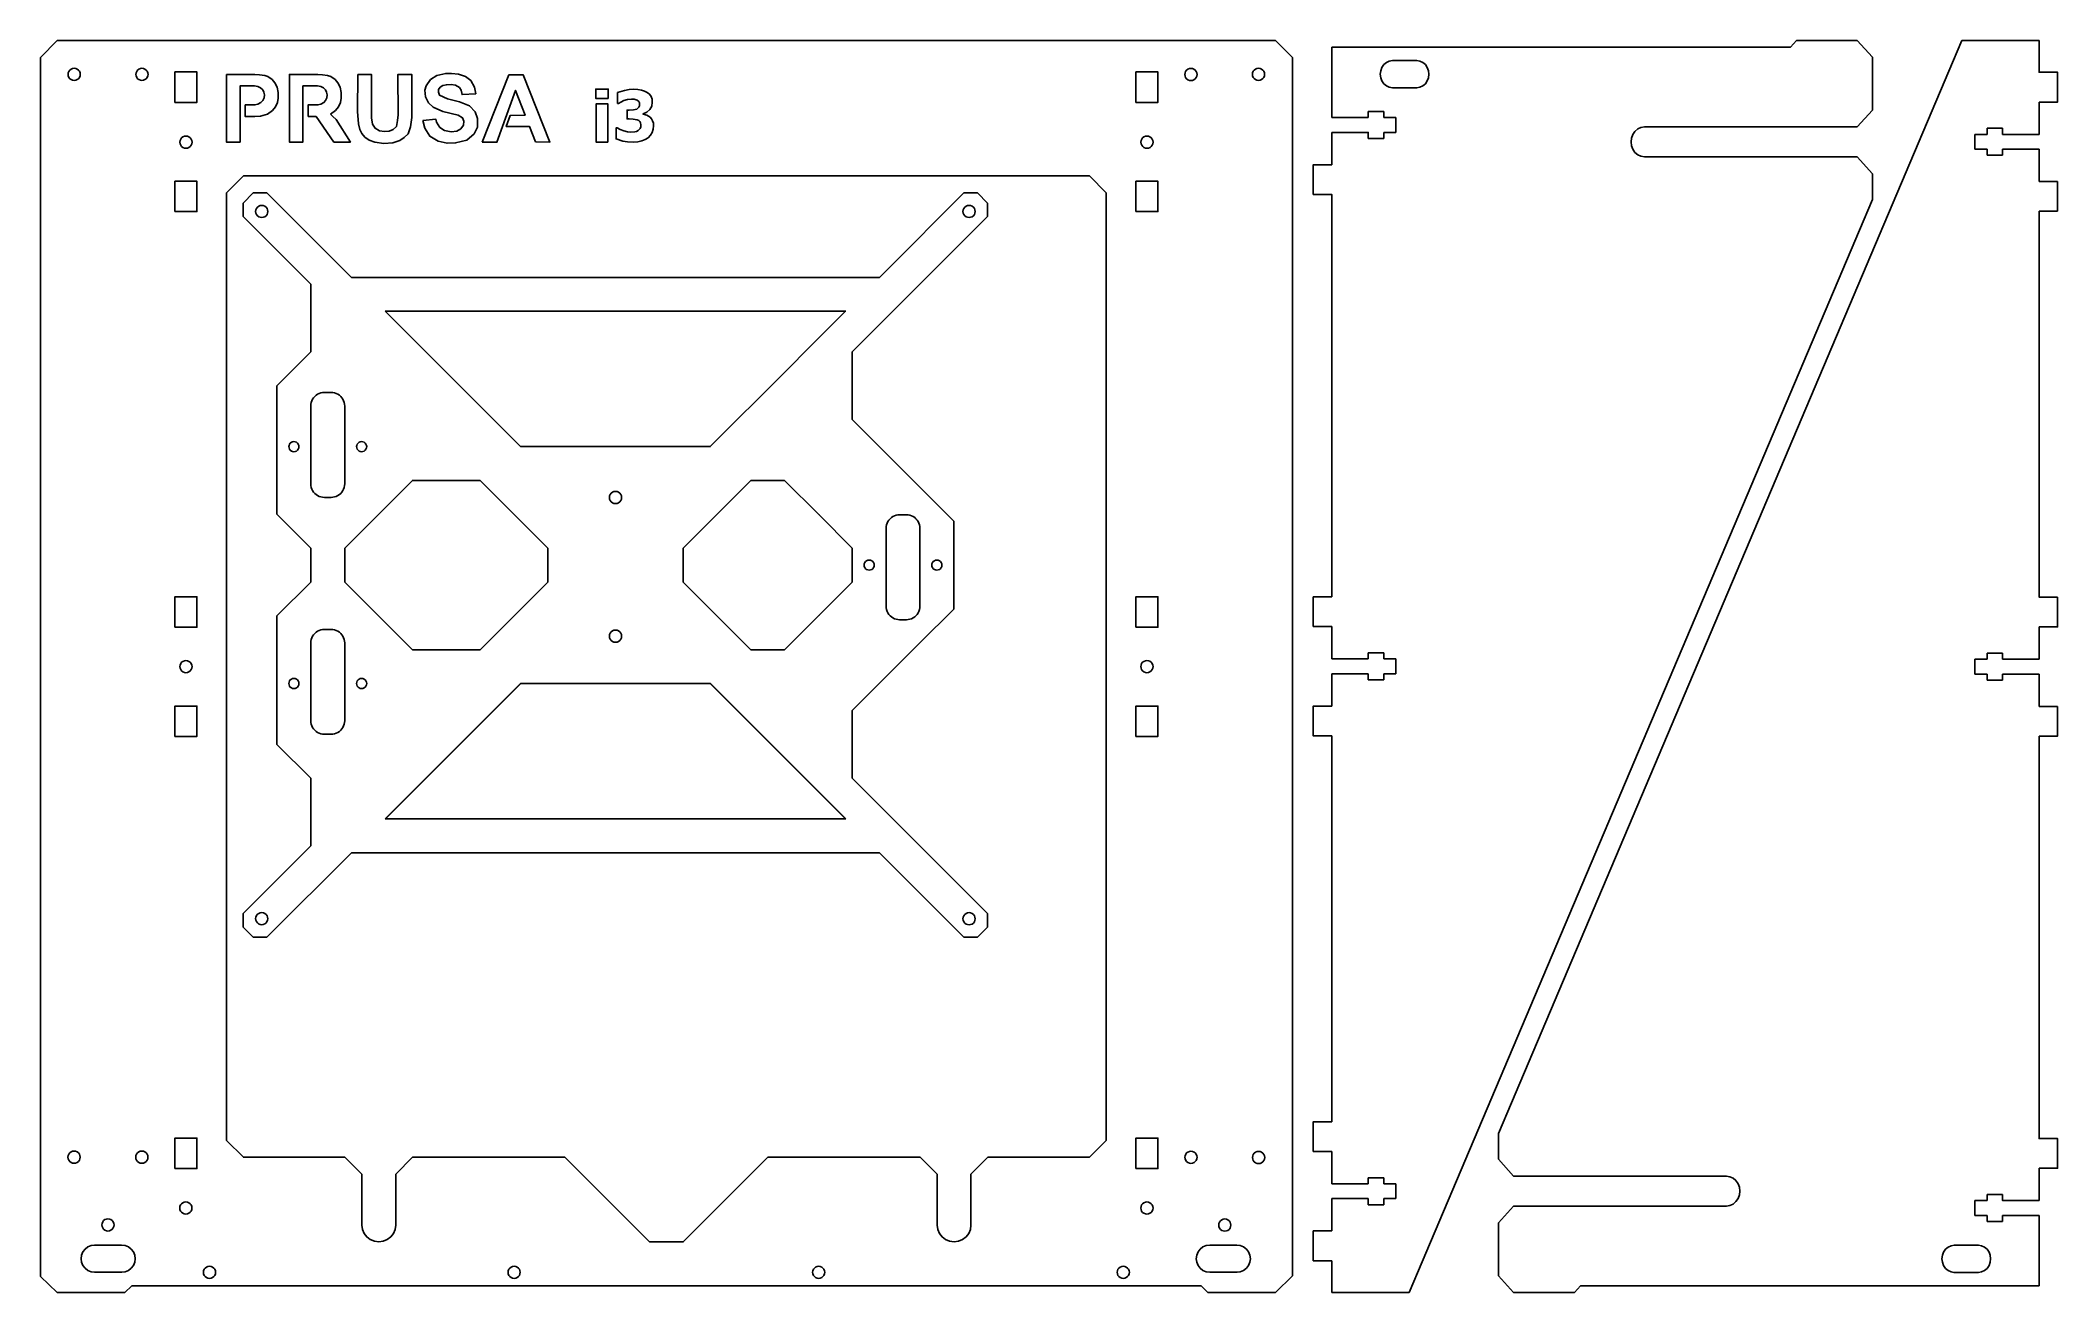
# Model space of a CAD drawing. Extents: x 6 to 602, y 20 to 390.
import ezdxf

# ---------------------------------------------------------------- set-up
doc = ezdxf.new("R2010")
doc.units = 0
doc.layers.get('0').update_dxf_attribs({"linetype": 'CONTINUOUS'})

msp = doc.modelspace()

# ---------------------------------------------------------------- linework, layer by layer
at = {"color": 1}
for points in [[(6.096499, 384.806167), (11.096517, 389.806169), (371.096484, 389.806169), (376.096474, 384.806167)], [(387.726287, 387.877109), (387.726287, 367.081844)], [(387.726287, 387.877109), (523.239633, 387.877109)], [(436.959728, 66.800707), (573.910883, 389.813506)], [(523.239633, 387.877109), (525.036881, 389.877187)], [(525.036881, 389.877187), (543.009497, 389.877187)], [(543.009497, 389.877187), (547.502616, 384.876991)], [(596.736085, 389.813506), (573.910883, 389.813506)], [(596.736085, 371.65556), (602.217744, 371.65556), (602.217744, 380.455909), (596.736085, 380.455909), (596.736085, 389.813506)], [(6.096499, 24.61444), (6.096499, 384.806167)], [(376.096474, 384.806167), (376.096474, 24.80621)], [(547.502616, 384.876991), (547.502616, 369.27637)], [(596.736085, 362.097379), (596.736085, 371.65556)], [(398.509829, 367.081844), (387.726287, 367.081844)], [(398.509829, 368.881914), (398.509829, 367.081844)], [(403.092864, 368.881914), (398.509829, 368.881914)], [(403.092864, 367.081844), (403.092864, 368.881914)], [(406.687359, 367.081844), (403.092864, 367.081844)], [(406.687359, 362.68167), (406.687359, 367.081844)], [(477.309519, 362.987392), (478.128415, 363.686663)], [(478.128415, 363.686663), (479.082044, 364.126241)], [(479.082044, 364.126241), (480.10541, 364.276174)], [(543.009497, 364.276174), (480.10541, 364.276174)], [(543.009497, 364.276174), (547.502616, 369.27637)], [(581.369509, 362.097379), (581.369509, 363.897449)], [(585.952515, 363.897449), (581.369509, 363.897449)], [(585.952515, 362.097379), (585.952515, 363.897449)], [(387.726287, 362.68167), (387.726287, 353.125789)], [(387.726287, 362.68167), (398.509829, 362.68167), (398.509829, 360.881597)], [(398.509829, 360.881597), (403.092864, 360.881597)], [(403.092864, 362.68167), (406.687359, 362.68167)], [(403.092864, 362.68167), (403.092864, 360.881597)], [(476.15142, 359.876), (476.286181, 361.014848)], [(476.681179, 357.675911), (476.286181, 358.737151), (476.15142, 359.876)], [(476.286181, 361.014848), (476.681179, 362.076086)], [(476.681179, 362.076086), (477.309519, 362.987392)], [(477.309519, 356.764607), (476.681179, 357.675911)], [(577.774985, 362.097379), (577.774985, 357.697205)], [(581.369509, 362.097379), (577.774985, 362.097379)], [(577.774985, 357.697205), (581.369509, 357.697205)], [(581.369509, 357.697205), (581.369509, 355.897132)], [(596.736085, 362.097379), (585.952515, 362.097379)], [(585.952515, 357.697205), (596.736085, 357.697205)], [(585.952515, 355.897132), (585.952515, 357.697205)], [(596.736085, 357.697205), (596.736085, 348.154631)], [(387.726287, 353.125789), (382.244656, 353.125789), (382.244656, 344.325442), (387.726287, 344.325442), (387.726287, 225.420676)], [(478.128415, 356.065336), (477.309519, 356.764607)], [(479.082044, 355.625758), (478.128415, 356.065336)], [(480.10541, 355.475825), (479.082044, 355.625758)], [(543.009497, 355.475825), (480.10541, 355.475825)], [(543.009497, 355.475825), (547.502616, 350.475626)], [(581.369509, 355.897132), (585.952515, 355.897132)], [(547.502616, 350.475626), (547.502616, 342.875325)], [(602.217744, 348.154631), (596.736085, 348.154631)], [(602.217744, 339.354281), (602.217744, 348.154631)], [(69.026151, 344.806171), (66.026151, 341.806172)], [(66.026151, 341.806172), (66.026151, 339.806173)], [(66.026151, 339.806173), (66.026151, 337.806171)], [(71.02615, 344.806171), (69.026151, 344.806171)], [(71.02615, 344.806171), (71.096505, 344.806171)], [(71.096505, 344.806171), (73.026151, 344.806171)], [(73.026151, 344.806171), (98.026149, 319.806173)], [(279.026135, 344.806171), (256.026135, 321.806172)], [(283.026132, 344.806171), (279.026135, 344.806171)], [(286.026126, 341.806172), (283.026132, 344.806171)], [(286.026126, 340.806171), (286.026126, 341.806172)], [(286.026126, 340.806171), (286.026126, 337.806171)], [(547.502616, 342.875325), (410.551461, 19.862552)], [(66.026151, 337.806171), (86.026148, 317.806174)], [(286.026126, 337.806171), (246.026136, 297.806175)], [(602.217744, 225.356993), (596.736085, 225.356993), (596.736085, 339.354281)], [(596.736085, 339.354281), (602.217744, 339.354281)], [(86.026148, 317.806174), (86.026148, 297.806175)], [(98.026149, 319.806173), (254.026137, 319.806173)], [(256.026135, 321.806172), (254.026137, 319.806173)], [(86.026148, 297.806175), (76.026151, 287.806175)], [(246.026136, 277.806178), (246.026136, 297.806175)], [(76.026151, 287.806175), (76.026151, 249.806178)], [(266.026135, 257.806179), (246.026136, 277.806178)], [(276.026135, 247.806179), (266.026135, 257.806179)], [(76.026151, 249.806178), (86.026148, 239.806181)], [(276.026135, 247.806179), (276.026135, 221.80618)], [(86.026148, 239.806181), (86.026148, 229.806181)], [(86.026148, 229.806181), (76.026151, 219.806181)], [(276.026135, 221.80618), (266.026135, 211.806175)], [(387.726287, 225.420676), (382.244656, 225.420676), (382.244656, 216.620338)], [(596.736085, 216.556638), (602.217744, 216.556638), (602.217744, 225.356993)], [(76.026151, 219.806181), (76.026151, 181.806178)], [(382.244656, 216.620338), (387.726287, 216.620338)], [(387.726287, 207.069952), (387.726287, 216.620338)], [(596.736085, 216.556638), (596.736085, 207.00628)], [(266.026135, 211.806175), (246.026136, 191.806187)], [(403.092864, 208.870011), (398.509829, 208.870011)], [(398.509829, 208.870011), (398.509829, 207.069952)], [(403.092864, 207.069952), (403.092864, 208.870011)], [(581.369509, 207.00628), (581.369509, 208.806339)], [(585.952515, 208.806339), (581.369509, 208.806339)], [(585.952515, 207.00628), (585.952515, 208.806339)], [(398.509829, 207.069952), (387.726287, 207.069952)], [(406.687359, 207.069952), (403.092864, 207.069952)], [(406.687359, 202.669767), (406.687359, 207.069952)], [(577.774985, 207.00628), (577.774985, 202.606094)], [(581.369509, 207.00628), (577.774985, 207.00628)], [(596.736085, 207.00628), (585.952515, 207.00628)], [(387.726287, 202.669767), (398.509829, 202.669767)], [(387.726287, 193.119409), (387.726287, 202.669767)], [(398.509829, 202.669767), (398.509829, 200.869708)], [(398.509829, 200.869708), (403.092864, 200.869708)], [(403.092864, 202.669767), (406.687359, 202.669767)], [(403.092864, 202.669767), (403.092864, 200.869708)], [(577.774985, 202.606094), (581.369509, 202.606094)], [(581.369509, 202.606094), (581.369509, 200.806036)], [(581.369509, 200.806036), (585.952515, 200.806036)], [(585.952515, 200.806036), (585.952515, 202.606094)], [(585.952515, 202.606094), (596.736085, 202.606094)], [(596.736085, 202.606094), (596.736085, 193.055708)], [(266.026135, 151.806182), (246.026136, 171.806198), (246.026136, 191.806187)], [(387.726287, 193.119409), (382.244656, 193.119409), (382.244656, 184.319062), (387.726287, 184.319062), (387.726287, 70.321765)], [(602.217744, 193.055708), (596.736085, 193.055708)], [(596.736085, 184.255362), (602.217744, 184.255362), (602.217744, 193.055708)], [(76.026151, 181.806178), (86.026148, 171.806198)], [(596.736085, 56.550244), (602.217744, 56.550244), (602.217744, 65.35059), (596.736085, 65.35059), (596.736085, 184.255362)], [(86.026148, 151.806182), (86.026148, 171.806198)], [(66.026151, 131.806194), (86.026148, 151.806182)], [(73.026151, 124.806179), (98.026149, 149.806186)], [(98.026149, 149.806186), (254.026137, 149.806186)], [(279.026135, 124.806179), (254.026137, 149.806186)], [(286.026126, 131.806194), (266.026135, 151.806182)], [(66.026151, 131.806194), (66.026151, 127.806202)], [(286.026126, 131.806194), (286.026126, 127.806202)], [(66.026151, 127.806202), (69.026151, 124.806179)], [(283.026132, 124.806179), (286.026126, 127.806202)], [(71.096505, 124.806179), (69.026151, 124.806179)], [(73.026151, 124.806179), (71.096505, 124.806179)], [(279.026135, 124.806179), (281.096486, 124.806179)], [(281.096486, 124.806179), (283.026132, 124.806179)], [(387.726287, 70.321765), (382.244656, 70.321765), (382.244656, 61.521416)], [(436.959728, 59.200415), (436.959728, 66.800707)], [(382.244656, 61.521416), (387.726287, 61.521416)], [(387.726287, 51.978851), (387.726287, 61.521416)], [(398.509829, 53.778909), (398.509829, 51.978851)], [(403.092864, 53.778909), (398.509829, 53.778909)], [(403.092864, 51.978851), (403.092864, 53.778909)], [(441.452875, 54.200227), (436.959728, 59.200415)], [(441.452875, 54.200227), (504.356963, 54.200227)], [(504.356963, 54.200227), (505.380329, 54.050274)], [(505.380329, 54.050274), (506.333929, 53.610696)], [(596.736085, 46.994383), (596.736085, 56.550244)], [(398.509829, 51.978851), (387.726287, 51.978851)], [(406.687359, 51.978851), (403.092864, 51.978851)], [(406.687359, 47.578662), (406.687359, 51.978851)], [(506.333929, 53.610696), (507.152825, 52.911434)], [(507.152825, 52.911434), (507.781193, 52.000133)], [(507.781193, 52.000133), (508.176191, 50.938907), (508.310924, 49.800039)], [(508.176191, 48.661199), (507.781193, 47.599944)], [(508.310924, 49.800039), (508.176191, 48.661199)], [(585.952515, 48.794441), (581.369509, 48.794441)], [(581.369509, 46.994383), (581.369509, 48.794441)], [(596.736085, 46.994383), (585.952515, 46.994383), (585.952515, 48.794441)], [(387.726287, 47.578662), (398.509829, 47.578662)], [(387.726287, 47.578662), (387.726287, 38.02049)], [(398.509829, 47.578662), (398.509829, 45.778606)], [(398.509829, 45.778606), (403.092864, 45.778606)], [(403.092864, 47.578662), (406.687359, 47.578662)], [(403.092864, 47.578662), (403.092864, 45.778606)], [(441.452875, 45.399878), (436.959728, 40.399662)], [(441.452875, 45.399878), (504.356963, 45.399878)], [(505.380329, 45.5498), (504.356963, 45.399878)], [(506.333929, 45.989378), (505.380329, 45.5498)], [(507.152825, 46.68864), (506.333929, 45.989378)], [(507.781193, 47.599944), (507.152825, 46.68864)], [(577.774985, 46.994383), (577.774985, 42.594194)], [(581.369509, 46.994383), (577.774985, 46.994383)], [(577.774985, 42.594194), (581.369509, 42.594194)], [(581.369509, 42.594194), (581.369509, 40.794138)], [(585.952515, 42.594194), (596.736085, 42.594194)], [(585.952515, 40.794138), (585.952515, 42.594194)], [(596.736085, 21.798926), (596.736085, 42.594194)], [(387.726287, 38.02049), (382.244656, 38.02049), (382.244656, 29.22014), (387.726287, 29.22014)], [(436.959728, 24.799067), (436.959728, 40.399662)], [(581.369509, 40.794138), (585.952515, 40.794138)], [(11.096517, 19.806192), (6.096499, 24.61444)], [(376.096474, 24.80621), (371.096484, 19.806192)], [(387.726287, 29.22014), (387.726287, 19.862552)], [(441.452875, 19.798851), (436.959728, 24.799067)], [(31.096506, 19.806192), (11.096517, 19.806192)], [(351.096467, 19.806192), (349.096471, 21.806188), (33.096502, 21.806188), (31.096506, 19.806192)], [(371.096484, 19.806192), (351.096467, 19.806192)], [(387.726287, 19.862552), (410.551461, 19.862552)], [(459.425492, 19.798851), (441.452875, 19.798851)], [(461.222739, 21.798926), (459.425492, 19.798851)], [(596.736085, 21.798926), (461.222739, 21.798926)]]:
    msp.add_lwpolyline(points, dxfattribs=at)
at = {"color": 2}
for points in [[(16.100712, 381.619647), (15.63482, 381.558247), (15.200734, 381.378364)], [(16.566577, 381.558382), (16.100712, 381.619647)], [(17.000719, 381.378624), (16.566577, 381.558382)], [(35.653283, 381.558247), (35.219183, 381.378364), (34.846429, 381.092258)], [(36.119147, 381.619647), (35.653283, 381.558247)], [(36.585031, 381.558382), (36.119147, 381.619647)], [(37.019182, 381.378624), (36.585031, 381.558382)], [(345.633633, 381.535127), (345.199518, 381.355244), (344.826788, 381.069139), (344.540784, 380.696306)], [(346.099497, 381.596527), (345.633633, 381.535127)], [(346.999532, 381.355501), (346.565361, 381.53526), (346.099497, 381.596527)], [(366.539695, 381.568277), (366.073831, 381.629542), (365.607967, 381.568144), (365.173853, 381.388259)], [(366.973866, 381.388518), (366.539695, 381.568277)], [(402.170138, 380.912108), (402.529238, 381.876873)], [(402.529238, 381.876873), (403.100455, 382.705331)], [(403.100455, 382.705331), (403.844929, 383.341031)], [(403.844929, 383.341031), (404.71186, 383.740649), (405.642177, 383.876951)], [(405.642177, 383.876951), (412.887668, 383.876951)], [(412.887668, 383.876951), (413.757928, 383.740649)], [(413.757928, 383.740649), (414.624859, 383.341031)], [(414.624859, 383.341031), (415.369304, 382.705331)], [(415.369304, 382.705331), (415.940522, 381.876873)], [(415.940522, 381.876873), (416.29965, 380.912108)], [(14.362223, 380.285272), (14.300953, 379.819391), (14.362365, 379.353524)], [(14.827975, 381.092258), (14.541971, 380.719423), (14.362223, 380.285272)], [(14.362365, 379.353524), (14.542253, 378.919424), (14.828342, 378.546673)], [(15.200734, 381.378364), (14.827975, 381.092258)], [(14.828342, 378.546673), (15.201185, 378.260672), (15.635328, 378.080916), (16.10122, 378.019649)], [(16.10122, 378.019649), (16.567085, 378.081049), (17.001171, 378.260932), (17.37393, 378.547037), (17.659934, 378.91987)], [(17.373563, 381.092623), (17.000719, 381.378624)], [(17.65968, 380.719872), (17.373563, 381.092623)], [(17.839568, 380.285772), (17.65968, 380.719872)], [(17.659934, 378.91987), (17.839681, 379.354024), (17.900951, 379.819905)], [(17.900951, 379.819905), (17.839568, 380.285772)], [(34.846429, 381.092258), (34.560431, 380.719423), (34.380672, 380.285272), (34.319399, 379.819391), (34.380805, 379.353524), (34.560688, 378.919424)], [(34.560688, 378.919424), (34.846793, 378.546673), (35.219629, 378.260672), (35.65378, 378.080916), (36.119664, 378.019649), (36.585528, 378.081049), (37.019628, 378.260932)], [(37.919403, 379.819905), (37.858006, 380.285772), (37.678123, 380.719872), (37.392015, 381.092623), (37.019182, 381.378624)], [(37.019628, 378.260932), (37.392379, 378.547037), (37.67838, 378.91987), (37.858138, 379.354024), (37.919403, 379.819905)], [(45.846506, 371.548939), (45.846506, 380.548941), (52.346504, 380.548941), (52.346504, 371.548939), (45.846506, 371.548939)], [(329.846488, 371.548939), (329.846488, 380.548941), (336.34649, 380.548941), (336.34649, 371.548939), (329.846488, 371.548939)], [(344.540784, 380.696306), (344.361008, 380.262153), (344.299738, 379.796271), (344.361149, 379.330404), (344.541038, 378.896304)], [(344.541038, 378.896304), (344.827126, 378.523554), (345.19997, 378.237552), (345.634112, 378.057794), (346.100005, 377.996529)], [(346.100005, 377.996529), (346.565869, 378.057929), (346.999983, 378.237812)], [(347.899736, 379.796785), (347.838353, 380.262652), (347.658464, 380.696752), (347.372347, 381.069503), (346.999532, 381.355501)], [(346.999983, 378.237812), (347.372714, 378.523918), (347.658718, 378.89675), (347.838494, 379.330901), (347.899736, 379.796785)], [(364.51509, 380.729321), (364.335342, 380.29517), (364.274072, 379.829286), (364.335483, 379.363422)], [(364.335483, 379.363422), (364.515372, 378.929321), (364.80146, 378.556568)], [(365.173853, 381.388259), (364.801094, 381.102153), (364.51509, 380.729321)], [(364.80146, 378.556568), (365.174304, 378.27057), (365.608447, 378.090811), (366.074339, 378.029543)], [(366.074339, 378.029543), (366.540203, 378.090944), (366.974289, 378.270826), (367.347048, 378.556935), (367.633052, 378.929767), (367.8128, 379.363918)], [(367.346682, 381.102517), (366.973866, 381.388518)], [(367.632798, 380.729767), (367.346682, 381.102517)], [(367.812687, 380.295666), (367.632798, 380.729767)], [(367.87407, 379.829802), (367.812687, 380.295666)], [(367.8128, 379.363918), (367.87407, 379.829802)], [(402.047654, 379.876789), (402.170138, 380.912108)], [(402.170138, 378.841474), (402.047654, 379.876789)], [(402.529238, 377.876712), (402.170138, 378.841474)], [(403.844929, 376.412554), (403.100455, 377.048254), (402.529238, 377.876712)], [(404.71186, 376.012936), (403.844929, 376.412554)], [(405.642177, 375.876634), (404.71186, 376.012936)], [(405.642177, 375.876634), (412.827583, 375.876634)], [(413.757928, 376.012936), (412.827583, 375.876634)], [(414.624859, 376.412554), (413.757928, 376.012936)], [(415.369304, 377.048254), (414.624859, 376.412554)], [(415.940522, 377.876712), (415.369304, 377.048254)], [(416.29965, 378.841474), (415.940522, 377.876712)], [(416.29965, 380.912108), (416.422106, 379.876789)], [(416.422106, 379.876789), (416.29965, 378.841474)], [(49.587367, 361.539934), (49.121483, 361.601199), (48.655616, 361.539798), (48.221519, 361.359916), (47.848766, 361.07381), (47.562767, 360.700978), (47.383009, 360.266824), (47.321741, 359.800943), (47.383141, 359.335076), (47.563024, 358.900976)], [(47.563024, 358.900976), (47.849132, 358.528225), (48.221965, 358.242224), (48.656116, 358.062468), (49.122, 358.0012), (49.587864, 358.062601)], [(50.021518, 361.360175), (49.587367, 361.539934)], [(49.587864, 358.062601), (50.021964, 358.242483), (50.394715, 358.528589), (50.680716, 358.901424), (50.860475, 359.335575), (50.921742, 359.801456)], [(50.394351, 361.074174), (50.021518, 361.360175)], [(50.680456, 360.701423), (50.394351, 361.074174)], [(50.860339, 360.267323), (50.680456, 360.701423)], [(50.921742, 359.801456), (50.860339, 360.267323)], [(334.908483, 359.806251), (334.844136, 360.27172), (334.66151, 360.704672), (334.373051, 361.075602), (333.998401, 361.359233), (333.563129, 361.536237), (333.09687, 361.59455), (332.631401, 361.530197), (332.198444, 361.347566), (331.827519, 361.059103), (331.543886, 360.684465), (331.366876, 360.249182), (331.308569, 359.78292), (331.372916, 359.317454), (331.555542, 358.884502), (331.844001, 358.513572), (332.218651, 358.229941), (332.653922, 358.052937), (333.120182, 357.994625), (333.585651, 358.058977), (334.018608, 358.241606), (334.389532, 358.530071), (334.673166, 358.904709), (334.850176, 359.339992), (334.908483, 359.806251)], [(45.846506, 339.248945), (45.846506, 348.248944), (52.346504, 348.248944), (52.346504, 339.248945), (45.846506, 339.248945)], [(329.846488, 339.248945), (329.846488, 348.248944), (336.34649, 348.248944), (336.34649, 339.248945), (329.846488, 339.248945)], [(69.874257, 340.016984), (69.777102, 339.782429)], [(69.956923, 340.216555), (69.874257, 340.016984)], [(70.242975, 340.589345), (69.956923, 340.216555)], [(70.615768, 340.8754), (70.242975, 340.589345)], [(71.049893, 341.055221), (70.615768, 340.8754)], [(71.096505, 341.056172), (71.049893, 341.055325)], [(71.515769, 341.116553), (71.096505, 341.056172)], [(71.981641, 341.055221), (71.515769, 341.116553)], [(72.415767, 340.8754), (71.981641, 341.055221)], [(72.78856, 340.589345), (72.415767, 340.8754)], [(73.074615, 340.216555), (72.78856, 340.589345)], [(73.254435, 339.782429), (73.074615, 340.216555)], [(278.977671, 340.216555), (278.797851, 339.782429)], [(279.263723, 340.589345), (278.977671, 340.216555)], [(279.636516, 340.8754), (279.263723, 340.589345)], [(280.070642, 341.055221), (279.636516, 340.8754)], [(280.536515, 341.116553), (280.070642, 341.055221)], [(281.436516, 340.8754), (281.00239, 341.055221), (280.536515, 341.116553)], [(281.809309, 340.589345), (281.436516, 340.8754)], [(282.275167, 338.850681), (282.336522, 339.316554), (282.275167, 339.782429), (282.095361, 340.216555), (281.809309, 340.589345)], [(69.777102, 339.782429), (69.715769, 339.316554)], [(69.715769, 339.316554), (69.777102, 338.850681)], [(69.777102, 338.850681), (69.956923, 338.416553), (70.242975, 338.043763)], [(70.242975, 338.043763), (70.615768, 337.757708)], [(70.615768, 337.757708), (71.049893, 337.577887)], [(71.049893, 337.577887), (71.515769, 337.516555)], [(71.515769, 337.516555), (71.981641, 337.577887), (72.415767, 337.757708)], [(72.415767, 337.757708), (72.78856, 338.043763)], [(72.78856, 338.043763), (73.074615, 338.416553)], [(73.074615, 338.416553), (73.254435, 338.850681)], [(73.315768, 339.316554), (73.254435, 339.782429)], [(73.254435, 338.850681), (73.315768, 339.316554)], [(278.797851, 339.782429), (278.736515, 339.316554)], [(278.736515, 339.316554), (278.797851, 338.850681)], [(278.797851, 338.850681), (278.977671, 338.416553)], [(278.977671, 338.416553), (279.263723, 338.043763)], [(279.263723, 338.043763), (279.636516, 337.757708)], [(279.636516, 337.757708), (280.070642, 337.577887)], [(280.070642, 337.577887), (280.536515, 337.516555)], [(280.536515, 337.516555), (281.00239, 337.577887)], [(281.00239, 337.577887), (281.436516, 337.757708)], [(281.436516, 337.757708), (281.809309, 338.043763)], [(281.809309, 338.043763), (282.095361, 338.416553)], [(282.095361, 338.416553), (282.275167, 338.850681)], [(108.026146, 309.806173), (244.026137, 309.806173)], [(108.026146, 309.806173), (148.026145, 269.806177)], [(244.026137, 309.806173), (216.026139, 281.806176)], [(244.026137, 309.806173), (244.096489, 309.806173)], [(88.02615, 285.277314), (87.591104, 284.986626), (87.197723, 284.64164), (86.852735, 284.248259), (86.562049, 283.813213), (86.330632, 283.343948), (86.162447, 282.84849), (86.06037, 282.335317), (86.026148, 281.813214)], [(86.026148, 258.813215), (86.026148, 281.813214)], [(88.495415, 285.508731), (88.02615, 285.277314)], [(88.990873, 285.676916), (88.495415, 285.508731)], [(89.504043, 285.778993), (88.990873, 285.676916)], [(90.026149, 285.813212), (89.504043, 285.778993)], [(90.026149, 285.813212), (92.026147, 285.813212)], [(92.548253, 285.778993), (92.026147, 285.813212)], [(93.061426, 285.676916), (92.548253, 285.778993)], [(93.556881, 285.508731), (93.061426, 285.676916)], [(94.026149, 285.277314), (93.556881, 285.508731)], [(94.461195, 284.986626), (94.026149, 285.277314)], [(94.854576, 284.64164), (94.461195, 284.986626)], [(95.199561, 284.248259), (94.854576, 284.64164)], [(95.49025, 283.813213), (95.199561, 284.248259)], [(95.991928, 282.335317), (95.889851, 282.84849), (95.721667, 283.343948), (95.49025, 283.813213)], [(96.026148, 281.813214), (95.991928, 282.335317)], [(96.026148, 281.813214), (96.026148, 258.813215)], [(216.026139, 281.806176), (214.02614, 279.806177), (204.026141, 269.806177)], [(79.57726, 270.194405), (79.52615, 269.806177)], [(79.52615, 269.806177), (79.57726, 269.41795), (79.727112, 269.056177)], [(79.727112, 270.556177), (79.57726, 270.194405)], [(79.965491, 270.866839), (79.727112, 270.556177)], [(79.727112, 269.056177), (79.965491, 268.745518)], [(80.27615, 271.105215), (79.965491, 270.866839)], [(79.965491, 268.745518), (80.27615, 268.507139)], [(80.637922, 271.255067), (80.27615, 271.105215)], [(80.27615, 268.507139), (80.637922, 268.357288)], [(81.414377, 271.255067), (81.02615, 271.306177), (80.637922, 271.255067)], [(80.637922, 268.357288), (81.02615, 268.306177)], [(81.02615, 268.306177), (81.414377, 268.357288), (81.776149, 268.507139)], [(81.776149, 271.105215), (81.414377, 271.255067)], [(82.086811, 270.866839), (81.776149, 271.105215)], [(81.776149, 268.507139), (82.086811, 268.745518)], [(82.325187, 270.556177), (82.086811, 270.866839)], [(82.086811, 268.745518), (82.325187, 269.056177)], [(82.526149, 269.806177), (82.475039, 270.194405), (82.325187, 270.556177)], [(82.325187, 269.056177), (82.475039, 269.41795)], [(82.475039, 269.41795), (82.526149, 269.806177)], [(99.965487, 270.866839), (99.727111, 270.556177), (99.57726, 270.194405), (99.526149, 269.806177)], [(99.526149, 269.806177), (99.57726, 269.41795)], [(99.57726, 269.41795), (99.727111, 269.056177)], [(99.727111, 269.056177), (99.965487, 268.745518)], [(100.637919, 271.255067), (100.276149, 271.105215), (99.965487, 270.866839)], [(99.965487, 268.745518), (100.276149, 268.507139)], [(100.276149, 268.507139), (100.637919, 268.357288), (101.026149, 268.306177)], [(101.026149, 271.306177), (100.637919, 271.255067)], [(101.414377, 271.255067), (101.026149, 271.306177)], [(101.026149, 268.306177), (101.414377, 268.357288)], [(101.776149, 271.105215), (101.414377, 271.255067)], [(101.414377, 268.357288), (101.776149, 268.507139)], [(102.086808, 270.866839), (101.776149, 271.105215)], [(101.776149, 268.507139), (102.086808, 268.745518)], [(102.475036, 270.194405), (102.325187, 270.556177), (102.086808, 270.866839)], [(102.086808, 268.745518), (102.325187, 269.056177), (102.475036, 269.41795)], [(102.526149, 269.806177), (102.475036, 270.194405)], [(102.475036, 269.41795), (102.526149, 269.806177)], [(204.096493, 269.806177), (204.026141, 269.806177), (148.026145, 269.806177)], [(86.026148, 258.813215), (86.06037, 258.29111)], [(86.06037, 258.29111), (86.162447, 257.77794)], [(86.162447, 257.77794), (86.330632, 257.282482)], [(86.330632, 257.282482), (86.562049, 256.813217), (86.852735, 256.378168), (87.197723, 255.984787), (87.591104, 255.639801)], [(94.026149, 255.349115), (94.461195, 255.639801), (94.854576, 255.984787), (95.199561, 256.378168)], [(95.199561, 256.378168), (95.49025, 256.813217), (95.721667, 257.282482)], [(95.721667, 257.282482), (95.889851, 257.77794)], [(95.889851, 257.77794), (95.991928, 258.29111)], [(95.991928, 258.29111), (96.026148, 258.813215)], [(96.026148, 239.806181), (116.026147, 259.806178), (136.026144, 259.806178)], [(136.026144, 259.806178), (156.026144, 239.806181)], [(136.026144, 259.806178), (136.096499, 259.806178)], [(175.162935, 256.351097), (174.790185, 256.064989)], [(175.597035, 256.53098), (175.162935, 256.351097)], [(176.026143, 256.587535), (175.597035, 256.53098)], [(176.0629, 256.59238), (176.026143, 256.587526)], [(176.528784, 256.531113), (176.0629, 256.59238)], [(176.962935, 256.351354), (176.528784, 256.531113)], [(177.335767, 256.065353), (176.962935, 256.351354)], [(196.02614, 239.806181), (216.026139, 259.806178)], [(216.026139, 259.806178), (226.026139, 259.806178)], [(226.026139, 259.806178), (236.096491, 249.735825)], [(87.591104, 255.639801), (88.02615, 255.349115)], [(88.02615, 255.349115), (88.495415, 255.117699)], [(88.495415, 255.117699), (88.990873, 254.949511), (89.504043, 254.847437), (90.026149, 254.813215)], [(92.026147, 254.813215), (90.026149, 254.813215)], [(92.026147, 254.813215), (92.548253, 254.847437)], [(92.548253, 254.847437), (93.061426, 254.949511)], [(93.061426, 254.949511), (93.556881, 255.117699)], [(93.556881, 255.117699), (94.026149, 255.349115)], [(174.324425, 255.258006), (174.263157, 254.792122)], [(174.263157, 254.792122), (174.324558, 254.326257)], [(174.790185, 256.064989), (174.504183, 255.692156), (174.324425, 255.258006)], [(174.324558, 254.326257), (174.50444, 253.892157)], [(174.50444, 253.892157), (174.790549, 253.519407)], [(174.790549, 253.519407), (175.163381, 253.233405)], [(175.163381, 253.233405), (175.597532, 253.053647)], [(175.597532, 253.053647), (176.026143, 252.997281)], [(176.026143, 252.997281), (176.063416, 252.992371)], [(176.063416, 252.992379), (176.52928, 253.053779)], [(176.52928, 253.053779), (176.96338, 253.233662)], [(176.96338, 253.233662), (177.336131, 253.519771)], [(177.621875, 255.692602), (177.335767, 256.065353)], [(177.336131, 253.519771), (177.622132, 253.892603)], [(177.801758, 255.258502), (177.621875, 255.692602)], [(177.622132, 253.892603), (177.801891, 254.326754)], [(177.863159, 254.792638), (177.801758, 255.258502)], [(177.801891, 254.326754), (177.863159, 254.792638)], [(236.096491, 249.806178), (236.096491, 249.735825)], [(236.096491, 249.735825), (246.026136, 239.806181)], [(256.060358, 246.191159), (256.026135, 245.669057)], [(256.026135, 222.669058), (256.026135, 245.669057)], [(256.162432, 246.704333), (256.060358, 246.191159)], [(256.330617, 247.199791), (256.162432, 246.704333)], [(256.562033, 247.669056), (256.330617, 247.199791)], [(256.852722, 248.104101), (256.562033, 247.669056)], [(257.197708, 248.497482), (256.852722, 248.104101)], [(257.591089, 248.842468), (257.197708, 248.497482)], [(258.026134, 249.133157), (257.591089, 248.842468)], [(258.495402, 249.364573), (258.026134, 249.133157)], [(258.99086, 249.532758), (258.495402, 249.364573)], [(259.50403, 249.634835), (258.99086, 249.532758)], [(260.026136, 249.669054), (259.50403, 249.634835)], [(260.026136, 249.669054), (262.026135, 249.669054)], [(262.54824, 249.634835), (262.026135, 249.669054)], [(263.06141, 249.532758), (262.54824, 249.634835)], [(264.461182, 248.842468), (264.026136, 249.133157), (263.556869, 249.364573), (263.06141, 249.532758)], [(265.490238, 247.669056), (265.199549, 248.104101), (264.854563, 248.497482), (264.461182, 248.842468)], [(265.721654, 247.199791), (265.490238, 247.669056)], [(265.889839, 246.704333), (265.721654, 247.199791)], [(265.991916, 246.191159), (265.889839, 246.704333)], [(266.026135, 245.669057), (265.991916, 246.191159)], [(266.026135, 245.669057), (266.026135, 222.669058)], [(96.026148, 229.806181), (96.026148, 239.806181)], [(156.026144, 239.806181), (156.026144, 229.806181)], [(196.02614, 229.806181), (196.02614, 239.806181)], [(246.026136, 239.806181), (246.026136, 229.806181)], [(249.577248, 235.19441), (249.526137, 234.80618)], [(249.526137, 234.80618), (249.577248, 234.417952)], [(249.727099, 235.556179), (249.577248, 235.19441)], [(249.577248, 234.417952), (249.727099, 234.05618)], [(249.965475, 235.866841), (249.727099, 235.556179)], [(249.727099, 234.05618), (249.965475, 233.745521)], [(250.276137, 236.105217), (249.965475, 235.866841)], [(249.965475, 233.745521), (250.276137, 233.507142)], [(250.637906, 236.255069), (250.276137, 236.105217)], [(250.276137, 233.507142), (250.637906, 233.357293)], [(251.026137, 236.306179), (250.637906, 236.255069)], [(250.637906, 233.357293), (251.026137, 233.30618)], [(251.414365, 236.255069), (251.026137, 236.306179)], [(251.026137, 233.30618), (251.414365, 233.357293)], [(251.776137, 236.105217), (251.414365, 236.255069)], [(251.414365, 233.357293), (251.776137, 233.507142)], [(252.086796, 235.866841), (251.776137, 236.105217)], [(251.776137, 233.507142), (252.086796, 233.745521)], [(252.325175, 235.556179), (252.086796, 235.866841)], [(252.086796, 233.745521), (252.325175, 234.05618), (252.475024, 234.417952)], [(252.475024, 235.19441), (252.325175, 235.556179)], [(252.526137, 234.80618), (252.475024, 235.19441)], [(252.475024, 234.417952), (252.526137, 234.80618)], [(269.577247, 235.19441), (269.526134, 234.80618)], [(269.526134, 234.80618), (269.577247, 234.417952)], [(269.727096, 235.556179), (269.577247, 235.19441)], [(269.577247, 234.417952), (269.727096, 234.05618)], [(269.965475, 235.866841), (269.727096, 235.556179)], [(269.727096, 234.05618), (269.965475, 233.745521)], [(270.276134, 236.105217), (269.965475, 235.866841)], [(269.965475, 233.745521), (270.276134, 233.507142)], [(270.637906, 236.255069), (270.276134, 236.105217)], [(270.276134, 233.507142), (270.637906, 233.357293)], [(271.026134, 236.306179), (270.637906, 236.255069)], [(270.637906, 233.357293), (271.026134, 233.30618)], [(271.414364, 236.255069), (271.026134, 236.306179)], [(271.026134, 233.30618), (271.414364, 233.357293)], [(271.776134, 236.105217), (271.414364, 236.255069)], [(271.414364, 233.357293), (271.776134, 233.507142)], [(272.086795, 235.866841), (271.776134, 236.105217)], [(271.776134, 233.507142), (272.086795, 233.745521)], [(272.325171, 235.556179), (272.086795, 235.866841)], [(272.086795, 233.745521), (272.325171, 234.05618)], [(272.390641, 235.398124), (272.325171, 235.556179)], [(272.325171, 234.05618), (272.377713, 234.183024)], [(272.377713, 234.183024), (272.475023, 234.417952)], [(272.475023, 235.19441), (272.390641, 235.398124)], [(272.526133, 234.80618), (272.475023, 235.19441)], [(272.475023, 234.417952), (272.526133, 234.80618)], [(116.026147, 209.806179), (96.026148, 229.806181)], [(156.026144, 229.806181), (136.026144, 209.806179)], [(216.026139, 209.806179), (196.02614, 229.806181)], [(246.026136, 229.806181), (236.096491, 219.876534)], [(45.846506, 216.456181), (45.846506, 225.45618), (52.346504, 225.45618), (52.346504, 216.456181), (45.846506, 216.456181)], [(256.026135, 222.669058), (256.060358, 222.146952)], [(256.060358, 222.146952), (256.162432, 221.633782)], [(256.162432, 221.633782), (256.330617, 221.138324)], [(256.330617, 221.138324), (256.562033, 220.669059)], [(256.562033, 220.669059), (256.852722, 220.234013)], [(265.199549, 220.234013), (265.490238, 220.669059)], [(265.490238, 220.669059), (265.721654, 221.138324), (265.889839, 221.633782), (265.991916, 222.146952)], [(265.991916, 222.146952), (266.026135, 222.669058)], [(329.846488, 216.456181), (329.846488, 225.45618), (336.34649, 225.45618), (336.34649, 216.456181), (329.846488, 216.456181)], [(87.197723, 214.634606), (86.852735, 214.241216)], [(87.591104, 214.979594), (87.197723, 214.634606)], [(88.02615, 215.270283), (87.591104, 214.979594)], [(88.495415, 215.501705), (88.02615, 215.270283)], [(88.990873, 215.669882), (88.495415, 215.501705)], [(90.026149, 215.806195), (89.504043, 215.771961), (88.990873, 215.669882)], [(90.026149, 215.806195), (92.026147, 215.806195)], [(93.556881, 215.501705), (93.061426, 215.669882), (92.548253, 215.771961), (92.026147, 215.806195)], [(94.026149, 215.270283), (93.556881, 215.501705)], [(94.461195, 214.979594), (94.026149, 215.270283)], [(94.854576, 214.634606), (94.461195, 214.979594)], [(95.199561, 214.241216), (94.854576, 214.634606)], [(174.790185, 215.085202), (174.504183, 214.712358), (174.324425, 214.278216)], [(175.162935, 215.371291), (174.790185, 215.085202)], [(175.597035, 215.551179), (175.162935, 215.371291)], [(176.026143, 215.607736), (175.597035, 215.551179)], [(176.0629, 215.612591), (176.026143, 215.607793)], [(176.962935, 215.371573), (176.528784, 215.55132), (176.0629, 215.612591)], [(177.335767, 215.085569), (176.962935, 215.371573)], [(177.621875, 214.71281), (177.335767, 215.085569)], [(177.801758, 214.278724), (177.621875, 214.71281)], [(236.096491, 219.876534), (226.026139, 209.806179)], [(236.096491, 219.876534), (236.096491, 219.806181)], [(256.852722, 220.234013), (257.197708, 219.840632)], [(257.197708, 219.840632), (257.591089, 219.495658)], [(257.591089, 219.495658), (258.026134, 219.204969)], [(258.026134, 219.204969), (258.495402, 218.973547)], [(258.495402, 218.973547), (258.99086, 218.805342)], [(258.99086, 218.805342), (259.50403, 218.703291), (260.026136, 218.669057)], [(262.026135, 218.669057), (260.026136, 218.669057)], [(262.026135, 218.669057), (262.54824, 218.703291)], [(262.54824, 218.703291), (263.06141, 218.805342)], [(263.06141, 218.805342), (263.556869, 218.973547)], [(263.556869, 218.973547), (264.026136, 219.204969)], [(264.026136, 219.204969), (264.461182, 219.495658)], [(264.461182, 219.495658), (264.854563, 219.840632)], [(264.854563, 219.840632), (265.199549, 220.234013)], [(86.330632, 213.33692), (86.162447, 212.841451), (86.06037, 212.328286), (86.026148, 211.806175)], [(86.026148, 188.806193), (86.026148, 211.806175)], [(86.562049, 213.806171), (86.330632, 213.33692)], [(86.852735, 214.241216), (86.562049, 213.806171)], [(95.721667, 213.33692), (95.49025, 213.806171), (95.199561, 214.241216)], [(95.889851, 212.841451), (95.721667, 213.33692)], [(95.991928, 212.328286), (95.889851, 212.841451)], [(96.026148, 211.806175), (95.991928, 212.328286)], [(96.026148, 211.806175), (96.026148, 188.806193)], [(136.026144, 209.806179), (116.026147, 209.806179)], [(174.324425, 214.278216), (174.263157, 213.812323)], [(174.263157, 213.812323), (174.324558, 213.346459)], [(174.324558, 213.346459), (174.50444, 212.912373)], [(174.50444, 212.912373), (174.790549, 212.539614)], [(174.790549, 212.539614), (175.163381, 212.25361)], [(175.163381, 212.25361), (175.597532, 212.073863)], [(175.597532, 212.073863), (176.026143, 212.017475)], [(176.026143, 212.017475), (176.063416, 212.012677)], [(176.063416, 212.012592), (176.52928, 212.073975), (176.96338, 212.253864), (177.336131, 212.539981)], [(177.336131, 212.539981), (177.622132, 212.912796)], [(177.622132, 212.912796), (177.801891, 213.346967)], [(177.863159, 213.812831), (177.801758, 214.278724)], [(177.801891, 213.346967), (177.863159, 213.812831)], [(226.026139, 209.806179), (216.026139, 209.806179)], [(47.562767, 205.702837), (47.383009, 205.268666), (47.321741, 204.802802)], [(47.321741, 204.802802), (47.383141, 204.336938)], [(47.383141, 204.336938), (47.563024, 203.902824), (47.849132, 203.530093)], [(47.848766, 206.075653), (47.562767, 205.702837)], [(49.121483, 206.603041), (48.655616, 206.541658), (48.221519, 206.361769), (47.848766, 206.075653)], [(47.849132, 203.530093), (48.221965, 203.244089), (48.656116, 203.064313)], [(48.656116, 203.064313), (49.122, 203.003043), (49.587864, 203.064454), (50.021964, 203.244343)], [(49.587367, 206.541799), (49.121483, 206.603041)], [(50.021518, 206.362023), (49.587367, 206.541799)], [(50.394351, 206.076019), (50.021518, 206.362023)], [(50.021964, 203.244343), (50.394715, 203.530431), (50.680716, 203.903275)], [(50.680456, 205.703289), (50.394351, 206.076019)], [(50.860339, 205.269174), (50.680456, 205.703289)], [(50.680716, 203.903275), (50.860475, 204.337418), (50.921742, 204.80331)], [(50.921742, 204.80331), (50.860339, 205.269174)], [(334.895754, 204.806161), (334.834371, 205.272053), (334.654483, 205.706139), (334.368366, 206.078898), (333.99555, 206.364902), (333.56138, 206.544649), (333.095515, 206.60592), (332.629623, 206.544508), (332.195537, 206.36462), (331.822778, 206.078531), (331.536774, 205.705687), (331.357026, 205.271545), (331.295756, 204.805653), (331.357168, 204.339788), (331.537056, 203.905702), (331.823145, 203.532943), (332.195988, 203.246939), (332.630131, 203.067192), (333.096023, 203.005921), (333.561888, 203.067305), (333.995974, 203.247193), (334.368733, 203.53331), (334.654737, 203.906126), (334.834484, 204.340296), (334.895754, 204.806161)], [(79.57726, 200.194424), (79.52615, 199.806171)], [(79.52615, 199.806171), (79.57726, 199.417946)], [(79.727112, 200.556176), (79.57726, 200.194424)], [(79.57726, 199.417946), (79.727112, 199.056193)], [(79.965491, 200.866846), (79.727112, 200.556176)], [(79.727112, 199.056193), (79.965491, 198.745523)], [(80.27615, 201.105211), (79.965491, 200.866846)], [(79.965491, 198.745523), (80.27615, 198.507158)], [(81.02615, 201.306182), (80.637922, 201.255071), (80.27615, 201.105211)], [(80.27615, 198.507158), (80.637922, 198.357298)], [(80.637922, 198.357298), (81.02615, 198.306188)], [(82.086811, 200.866846), (81.776149, 201.105211), (81.414377, 201.255071), (81.02615, 201.306182)], [(81.02615, 198.306188), (81.414377, 198.357298)], [(81.414377, 198.357298), (81.776149, 198.507158)], [(81.776149, 198.507158), (82.086811, 198.745523)], [(82.325187, 200.556176), (82.086811, 200.866846)], [(82.086811, 198.745523), (82.325187, 199.056193)], [(82.475039, 200.194424), (82.325187, 200.556176)], [(82.325187, 199.056193), (82.475039, 199.417946), (82.526149, 199.806171)], [(82.526149, 199.806171), (82.475039, 200.194424)], [(99.57726, 200.194424), (99.526149, 199.806171)], [(99.526149, 199.806171), (99.57726, 199.417946), (99.727111, 199.056193)], [(99.727111, 200.556176), (99.57726, 200.194424)], [(99.965487, 200.866846), (99.727111, 200.556176)], [(99.727111, 199.056193), (99.965487, 198.745523)], [(100.637919, 201.255071), (100.276149, 201.105211), (99.965487, 200.866846)], [(99.965487, 198.745523), (100.276149, 198.507158)], [(100.276149, 198.507158), (100.637919, 198.357298)], [(101.026149, 201.306182), (100.637919, 201.255071)], [(100.637919, 198.357298), (101.026149, 198.306188)], [(101.414377, 201.255071), (101.026149, 201.306182)], [(101.026149, 198.306188), (101.414377, 198.357298)], [(101.776149, 201.105211), (101.414377, 201.255071)], [(101.414377, 198.357298), (101.776149, 198.507158), (102.086808, 198.745523), (102.325187, 199.056193)], [(102.086808, 200.866846), (101.776149, 201.105211)], [(102.325187, 200.556176), (102.086808, 200.866846)], [(102.475036, 200.194424), (102.325187, 200.556176)], [(102.325187, 199.056193), (102.475036, 199.417946)], [(102.526149, 199.806171), (102.475036, 200.194424)], [(102.475036, 199.417946), (102.526149, 199.806171)], [(148.026145, 199.806171), (108.026146, 159.806194)], [(148.096498, 199.806171), (108.096502, 159.806194)], [(148.096498, 199.806171), (148.026145, 199.806171)], [(204.026141, 199.806171), (148.096498, 199.806171)], [(204.096493, 199.806171), (204.026141, 199.806171)], [(204.026141, 199.806171), (244.026137, 159.806194)], [(204.096493, 199.806171), (244.096489, 159.806194)], [(45.846506, 184.156186), (45.846506, 193.156197), (52.346504, 193.156197), (52.346504, 184.156186), (45.846506, 184.156186)], [(329.846488, 184.156186), (329.846488, 193.156197), (336.34649, 193.156197), (336.34649, 184.156186), (329.846488, 184.156186)], [(86.026148, 188.806193), (86.06037, 188.284081), (86.162447, 187.770917)], [(86.162447, 187.770917), (86.330632, 187.275447)], [(86.330632, 187.275447), (86.562049, 186.806197), (86.852735, 186.371151), (87.197723, 185.977761)], [(87.197723, 185.977761), (87.591104, 185.632773)], [(87.591104, 185.632773), (88.02615, 185.342084)], [(88.02615, 185.342084), (88.495415, 185.110662)], [(88.495415, 185.110662), (88.990873, 184.942486)], [(88.990873, 184.942486), (89.504043, 184.840406), (90.026149, 184.806172)], [(92.026147, 184.806172), (90.026149, 184.806172)], [(92.026147, 184.806172), (92.548253, 184.840406)], [(92.548253, 184.840406), (93.061426, 184.942486)], [(93.061426, 184.942486), (93.556881, 185.110662)], [(93.556881, 185.110662), (94.026149, 185.342084), (94.461195, 185.632773), (94.854576, 185.977761)], [(94.854576, 185.977761), (95.199561, 186.371151), (95.49025, 186.806197), (95.721667, 187.275447)], [(95.721667, 187.275447), (95.889851, 187.770917), (95.991928, 188.284081), (96.026148, 188.806193)], [(108.096502, 159.806194), (108.026146, 159.806194)], [(244.026137, 159.806194), (108.096502, 159.806194)], [(244.096489, 159.806194), (244.026137, 159.806194)], [(69.967086, 131.23396), (69.782419, 130.801849)], [(70.257289, 131.60353), (69.967086, 131.23396)], [(70.633257, 131.885385), (70.257289, 131.60353)], [(71.069367, 132.060335), (70.633257, 131.885385)], [(71.535897, 132.116469), (71.069367, 132.060335)], [(72.001055, 132.049921), (71.535897, 132.116469)], [(72.433143, 131.865263), (72.001055, 132.049921)], [(72.802713, 131.575054), (72.433143, 131.865263)], [(73.08458, 131.199077), (72.802713, 131.575054)], [(73.259535, 130.762959), (73.08458, 131.199077)], [(278.977671, 131.195803), (278.797851, 130.761689)], [(279.263723, 131.568591), (278.977671, 131.195803)], [(280.070642, 132.034483), (279.636516, 131.854651), (279.263723, 131.568591)], [(280.536515, 132.09581), (280.070642, 132.034483)], [(281.00239, 132.034483), (280.536515, 132.09581)], [(281.436516, 131.854651), (281.00239, 132.034483)], [(281.809309, 131.568591), (281.436516, 131.854651)], [(282.095361, 131.195803), (281.809309, 131.568591)], [(282.275167, 130.761689), (282.095361, 131.195803)], [(69.782419, 130.801849), (69.71588, 130.336691)], [(69.71588, 130.336691), (69.772002, 129.870177)], [(69.772002, 129.870177), (69.946955, 129.434059)], [(69.946955, 129.434059), (70.228821, 129.058083)], [(70.228821, 129.058083), (70.598391, 128.767874)], [(70.598391, 128.767874), (71.030479, 128.583216)], [(71.030479, 128.583216), (71.495641, 128.516696)], [(71.495641, 128.516696), (71.962171, 128.572802)], [(71.962171, 128.572802), (72.39828, 128.747751)], [(72.39828, 128.747751), (72.774248, 129.029635)], [(72.774248, 129.029635), (73.064452, 129.399205)], [(73.064452, 129.399205), (73.249115, 129.831287)], [(73.249115, 129.831287), (73.315655, 130.296446)], [(73.315655, 130.296446), (73.259535, 130.762959)], [(278.797851, 130.761689), (278.736515, 130.295797)], [(278.736515, 130.295797), (278.797851, 129.829933)], [(278.797851, 129.829933), (278.977671, 129.395818)], [(278.977671, 129.395818), (279.263723, 129.023003), (279.636516, 128.736971)], [(279.636516, 128.736971), (280.070642, 128.557139)], [(280.070642, 128.557139), (280.536515, 128.495812)], [(280.536515, 128.495812), (281.00239, 128.557139)], [(281.00239, 128.557139), (281.436516, 128.736971)], [(281.436516, 128.736971), (281.809309, 129.023003)], [(281.809309, 129.023003), (282.095361, 129.395818)], [(282.095361, 129.395818), (282.275167, 129.829933)], [(282.336522, 130.295797), (282.275167, 130.761689)], [(282.275167, 129.829933), (282.336522, 130.295797)], [(14.326663, 60.292494), (14.265393, 59.826629), (14.326805, 59.360765), (14.506693, 58.926651)], [(16.531017, 61.565626), (16.065152, 61.626869), (15.599288, 61.565485), (15.165174, 61.385597), (14.792415, 61.09948), (14.506439, 60.726664), (14.326663, 60.292494)], [(16.965187, 61.385851), (16.531017, 61.565626)], [(17.338003, 61.099847), (16.965187, 61.385851)], [(17.62412, 60.727116), (17.338003, 61.099847)], [(17.33837, 58.554259), (17.624374, 58.927103), (17.804121, 59.361245), (17.865391, 59.827137)], [(17.804008, 60.293002), (17.62412, 60.727116)], [(17.865391, 59.827137), (17.804008, 60.293002)], [(34.520271, 60.726664), (34.340509, 60.292494), (34.279239, 59.826629), (34.34065, 59.360765), (34.52053, 58.926651), (34.806636, 58.55392)], [(35.613123, 61.565485), (35.179023, 61.385597), (34.806272, 61.09948), (34.520271, 60.726664)], [(36.544871, 61.565626), (36.07899, 61.626869), (35.613123, 61.565485)], [(37.351857, 61.099847), (36.979025, 61.385851), (36.544871, 61.565626)], [(37.879246, 59.827137), (37.817846, 60.293002), (37.637963, 60.727116), (37.351857, 61.099847)], [(37.352221, 58.554259), (37.638222, 58.927103), (37.817978, 59.361245), (37.879246, 59.827137)], [(45.846506, 56.456134), (45.846506, 65.456144), (52.346504, 65.456144), (52.346504, 56.456134), (45.846506, 56.456134)], [(329.846488, 56.456134), (329.846488, 65.456144), (336.34649, 65.456144), (336.34649, 56.456134), (329.846488, 56.456134)], [(344.371958, 60.26286), (344.310688, 59.796968)], [(344.310688, 59.796968), (344.372071, 59.331104), (344.55196, 58.897018)], [(344.551706, 60.697003), (344.371958, 60.26286)], [(344.83771, 61.069847), (344.551706, 60.697003)], [(345.210469, 61.355935), (344.83771, 61.069847)], [(345.644555, 61.535824), (345.210469, 61.355935)], [(346.110419, 61.597235), (345.644555, 61.535824)], [(346.576311, 61.535965), (346.110419, 61.597235)], [(347.383298, 61.070213), (347.010454, 61.356189), (346.576311, 61.535965)], [(347.669386, 60.697454), (347.383298, 61.070213)], [(347.849275, 60.26334), (347.669386, 60.697454)], [(347.669668, 58.897441), (347.849416, 59.331612), (347.910686, 59.797476)], [(347.910686, 59.797476), (347.849275, 60.26334)], [(364.816559, 61.02503), (364.530555, 60.652214), (364.35078, 60.218072), (364.289538, 59.752179)], [(364.289538, 59.752179), (364.350921, 59.286315), (364.530809, 58.852201)], [(365.623404, 61.491035), (365.18929, 61.311147), (364.816559, 61.02503)], [(366.089269, 61.552447), (365.623404, 61.491035)], [(366.555161, 61.491176), (366.089269, 61.552447)], [(367.362147, 61.025397), (366.989304, 61.311401), (366.555161, 61.491176)], [(367.648236, 60.652666), (367.362147, 61.025397)], [(367.828124, 60.218551), (367.648236, 60.652666)], [(367.64849, 58.852652), (367.828266, 59.286795), (367.889536, 59.752687)], [(367.889536, 59.752687), (367.828124, 60.218551)], [(14.506693, 58.926651), (14.792782, 58.55392), (15.165625, 58.267916), (15.599768, 58.088141), (16.06566, 58.02687), (16.531525, 58.088282), (16.965611, 58.26817), (17.33837, 58.554259)], [(34.806636, 58.55392), (35.179468, 58.267916), (35.613622, 58.088141), (36.079503, 58.02687), (36.54537, 58.088282), (36.979471, 58.26817), (37.352221, 58.554259)], [(344.55196, 58.897018), (344.838076, 58.524259), (345.210892, 58.238255)], [(345.210892, 58.238255), (345.645063, 58.058507)], [(345.645063, 58.058507), (346.110927, 57.997237), (346.576819, 58.05862)], [(346.576819, 58.05862), (347.010905, 58.238509), (347.383664, 58.524625)], [(347.383664, 58.524625), (347.669668, 58.897441)], [(364.530809, 58.852201), (364.816926, 58.47947), (365.189742, 58.193466)], [(365.189742, 58.193466), (365.623912, 58.01369), (366.089777, 57.95242), (366.555641, 58.013831)], [(366.555641, 58.013831), (366.989755, 58.19372), (367.362514, 58.479837), (367.64849, 58.852652)], [(47.806717, 46.089096), (47.520719, 45.71628), (47.34096, 45.28211), (47.279693, 44.816245), (47.341093, 44.350381), (47.520976, 43.916267), (47.807081, 43.543536)], [(49.97947, 46.375467), (49.545319, 46.555242), (49.079435, 46.616485), (48.613568, 46.555101), (48.179468, 46.375213), (47.806717, 46.089096)], [(47.807081, 43.543536), (48.179917, 43.257532), (48.614068, 43.077757), (49.079949, 43.016486), (49.545816, 43.077898), (49.979916, 43.257786)], [(50.638408, 45.716732), (50.352302, 46.089463), (49.97947, 46.375467)], [(49.979916, 43.257786), (50.352666, 43.543875), (50.638668, 43.916719), (50.818426, 44.350861), (50.879691, 44.816753)], [(50.818291, 45.282618), (50.638408, 45.716732)], [(50.879691, 44.816753), (50.818291, 45.282618)], [(334.895754, 44.806198), (334.834456, 45.271893), (334.654708, 45.705838), (334.368761, 46.078484), (333.996115, 46.364404), (333.56217, 46.544151), (333.096475, 46.605478), (332.630808, 46.544151), (332.196835, 46.364404), (331.824189, 46.078484), (331.53827, 45.705838), (331.358522, 45.271893), (331.297195, 44.806198), (331.358522, 44.340503), (331.53827, 43.906559), (331.824189, 43.533912), (332.196835, 43.247965), (332.630808, 43.068217), (333.096475, 43.006919), (333.56217, 43.068217), (333.996115, 43.247965), (334.368761, 43.533912), (334.654708, 43.906559), (334.834456, 44.340503), (334.895754, 44.806198)], [(24.513362, 40.712819), (24.333586, 40.278677), (24.272316, 39.812784), (24.333727, 39.34692), (24.513616, 38.912806), (24.799704, 38.540075), (25.172548, 38.254071), (25.606691, 38.074295), (26.072583, 38.013025), (26.538447, 38.074436), (26.972533, 38.254325), (27.345292, 38.540413), (27.631296, 38.913257), (27.811044, 39.3474), (27.872314, 39.813292)], [(26.97211, 41.372005), (26.537939, 41.551781), (26.072075, 41.613023), (25.606211, 41.55164), (25.172097, 41.371751), (24.799337, 41.085635), (24.513362, 40.712819)], [(27.344925, 41.086001), (26.97211, 41.372005)], [(27.631042, 40.713271), (27.344925, 41.086001)], [(27.810931, 40.279156), (27.631042, 40.713271)], [(27.872314, 39.813292), (27.810931, 40.279156)], [(354.827134, 41.046208), (354.54113, 40.673364), (354.361383, 40.239222), (354.300113, 39.773329)], [(354.300113, 39.773329), (354.361496, 39.307465), (354.541384, 38.873379), (354.827501, 38.50062)], [(356.099844, 41.573597), (355.63398, 41.512185), (355.199894, 41.332297), (354.827134, 41.046208)], [(354.827501, 38.50062), (355.200317, 38.214616), (355.634488, 38.034869), (356.100352, 37.973598), (356.566216, 38.034982), (357.00033, 38.21487), (357.373089, 38.500987), (357.659065, 38.873803), (357.838841, 39.307973)], [(357.372722, 41.046575), (356.999879, 41.332551), (356.565736, 41.512326), (356.099844, 41.573597)], [(357.658811, 40.673816), (357.372722, 41.046575)], [(357.900111, 39.773837), (357.8387, 40.239702), (357.658811, 40.673816)], [(357.838841, 39.307973), (357.900111, 39.773837)], [(18.259261, 30.878306), (18.122976, 29.84303)], [(18.122976, 29.84303), (18.259261, 28.807754)], [(18.658887, 31.843026), (18.259261, 30.878306)], [(20.122972, 33.30711), (19.294537, 32.671433), (18.658887, 31.843026)], [(21.087692, 33.706709), (20.122972, 33.30711)], [(22.122968, 33.843022), (21.087692, 33.706709)], [(22.122968, 33.843022), (30.118945, 33.843022)], [(31.15422, 33.706709), (30.118945, 33.843022)], [(32.118941, 33.30711), (31.15422, 33.706709)], [(32.947376, 32.671433), (32.118941, 33.30711)], [(33.583053, 31.843026), (32.947376, 32.671433)], [(33.982652, 30.878306), (33.583053, 31.843026)], [(34.118937, 29.84303), (33.982652, 30.878306)], [(33.982652, 28.807754), (34.118937, 29.84303)], [(347.796781, 30.878306), (347.660468, 29.84303)], [(347.660468, 29.84303), (347.796781, 28.807754)], [(348.19638, 31.843026), (347.796781, 30.878306)], [(349.660464, 33.30711), (348.832057, 32.671433), (348.19638, 31.843026)], [(350.625184, 33.706709), (349.660464, 33.30711)], [(351.66046, 33.843022), (350.625184, 33.706709)], [(351.66046, 33.843022), (359.656436, 33.843022)], [(360.691712, 33.706709), (359.656436, 33.843022)], [(361.656432, 33.30711), (360.691712, 33.706709)], [(362.484868, 32.671433), (361.656432, 33.30711)], [(363.120545, 31.843026), (362.484868, 32.671433)], [(363.520143, 30.878306), (363.120545, 31.843026)], [(363.656428, 29.84303), (363.520143, 30.878306)], [(363.520143, 28.807754), (363.656428, 29.84303)], [(568.040266, 29.799257), (568.16275, 30.834573)], [(568.16275, 30.834573), (568.52185, 31.799332)], [(568.52185, 31.799332), (569.093068, 32.627799)], [(569.093068, 32.627799), (569.837514, 33.263501)], [(569.837514, 33.263501), (570.704444, 33.663117)], [(570.704444, 33.663117), (571.634761, 33.799407)], [(578.820195, 33.799407), (571.634761, 33.799407)], [(578.820195, 33.799407), (579.750513, 33.663117)], [(579.750513, 33.663117), (580.617471, 33.263501)], [(580.617471, 33.263501), (581.361889, 32.627799)], [(581.361889, 32.627799), (581.933135, 31.799332)], [(581.933135, 31.799332), (582.292234, 30.834573)], [(582.292234, 30.834573), (582.414719, 29.799257)], [(18.259261, 28.807754), (18.658887, 27.843006)], [(18.658887, 27.843006), (19.294537, 27.014599)], [(19.294537, 27.014599), (20.122972, 26.378922)], [(20.122972, 26.378922), (21.087692, 25.979323), (22.122968, 25.84301)], [(22.122968, 25.84301), (30.185803, 25.84301)], [(30.185803, 25.84301), (31.15422, 25.979323)], [(31.15422, 25.979323), (32.118941, 26.378922)], [(32.118941, 26.378922), (32.947376, 27.014599)], [(32.947376, 27.014599), (33.583053, 27.843006)], [(33.583053, 27.843006), (33.982652, 28.807754)], [(57.896506, 25.806208), (57.835171, 26.272072), (57.65535, 26.706187), (57.369298, 27.079002), (56.996505, 27.365034), (56.562379, 27.544866), (56.096504, 27.606193), (55.630631, 27.544866), (55.196506, 27.365034), (54.823713, 27.079002), (54.537661, 26.706187), (54.35784, 26.272072), (54.296505, 25.806208), (54.35784, 25.340316), (54.537661, 24.906201), (54.823713, 24.533414), (55.196506, 24.247354), (55.630631, 24.067522), (56.096504, 24.006195), (56.562379, 24.067522), (56.996505, 24.247354), (57.369298, 24.533414), (57.65535, 24.906201), (57.835171, 25.340316), (57.896506, 25.806208)], [(147.896498, 25.806208), (147.835163, 26.272072), (147.655342, 26.706187), (147.36929, 27.079002), (146.996497, 27.365034), (146.562372, 27.544866), (146.096499, 27.606193), (145.630623, 27.544866), (145.196498, 27.365034), (144.823705, 27.079002), (144.537653, 26.706187), (144.357832, 26.272072), (144.296497, 25.806208), (144.357832, 25.340316), (144.537653, 24.906201), (144.823705, 24.533414), (145.196498, 24.247354), (145.630623, 24.067522), (146.096499, 24.006195), (146.562372, 24.067522), (146.996497, 24.247354), (147.36929, 24.533414), (147.655342, 24.906201), (147.835163, 25.340316), (147.896498, 25.806208)], [(237.89649, 25.806208), (237.835158, 26.272072), (237.655337, 26.706187), (237.369282, 27.079002), (236.996489, 27.365034), (236.562364, 27.544866), (236.096491, 27.606193), (235.630616, 27.544866), (235.19649, 27.365034), (234.8237, 27.079002), (234.537645, 26.706187), (234.357824, 26.272072), (234.296492, 25.806208), (234.357824, 25.340316), (234.537645, 24.906201), (234.8237, 24.533414), (235.19649, 24.247354), (235.630616, 24.067522), (236.096491, 24.006195), (236.562364, 24.067522), (236.996489, 24.247354), (237.369282, 24.533414), (237.655337, 24.906201), (237.835158, 25.340316), (237.89649, 25.806208)], [(324.296476, 25.806208), (324.357831, 25.340316), (324.537634, 24.906201), (324.823695, 24.533414), (325.196482, 24.247354), (325.630596, 24.067522), (326.096489, 24.006195), (326.562353, 24.067522), (326.996496, 24.247354), (327.369283, 24.533414), (327.655315, 24.906201), (327.835147, 25.340316), (327.896474, 25.806208), (327.835147, 26.272072), (327.655315, 26.706187), (327.369283, 27.079002), (326.996496, 27.365034), (326.562353, 27.544866), (326.096489, 27.606193), (325.630596, 27.544866), (325.196482, 27.365034), (324.823695, 27.079002), (324.537634, 26.706187), (324.357831, 26.272072), (324.296476, 25.806208)], [(347.796781, 28.807754), (348.19638, 27.843006)], [(348.19638, 27.843006), (348.832057, 27.014599)], [(348.832057, 27.014599), (349.660464, 26.378922)], [(349.660464, 26.378922), (350.625184, 25.979323), (351.66046, 25.84301)], [(351.66046, 25.84301), (355.816803, 25.84301)], [(355.816803, 25.84301), (356.096485, 25.806208)], [(355.816803, 25.84301), (356.376168, 25.84301), (359.723295, 25.84301)], [(356.096485, 25.806208), (356.376168, 25.84301)], [(359.723295, 25.84301), (360.691712, 25.979323)], [(360.691712, 25.979323), (361.656432, 26.378922)], [(361.656432, 26.378922), (362.484868, 27.014599)], [(362.484868, 27.014599), (363.120545, 27.843006)], [(363.120545, 27.843006), (363.520143, 28.807754)], [(568.16275, 28.763939), (568.040266, 29.799257)], [(568.52185, 27.79918), (568.16275, 28.763939)], [(569.093068, 26.970713), (568.52185, 27.79918)], [(569.837514, 26.335011), (569.093068, 26.970713)], [(570.704444, 25.935395), (569.837514, 26.335011)], [(571.574676, 25.799105), (570.704444, 25.935395)], [(578.820195, 25.799105), (571.574676, 25.799105)], [(580.617471, 26.335011), (579.750513, 25.935395), (578.820195, 25.799105)], [(581.361889, 26.970713), (580.617471, 26.335011)], [(581.933135, 27.79918), (581.361889, 26.970713)], [(582.292234, 28.763939), (581.933135, 27.79918)], [(582.414719, 29.799257), (582.292234, 28.763939)]]:
    msp.add_lwpolyline(points, dxfattribs=at)
at = {"color": 7}
for points in [[(74.596504, 378.306169), (73.296503, 379.20617), (72.396505, 379.50617), (70.896503, 379.706169), (69.496505, 379.806169), (61.096505, 379.806169)], [(61.096505, 379.806169), (61.096505, 359.806169), (65.096506, 359.806169), (65.096506, 376.40617), (69.396506, 376.40617), (70.396504, 376.206168)], [(66.596506, 370.80617), (66.596506, 367.406168), (69.496505, 367.406168), (71.196505, 367.506171), (73.196504, 368.10617), (74.696503, 369.106171), (75.596504, 370.206168), (76.196503, 371.506169), (76.396503, 372.806169), (76.396503, 374.506168), (76.096503, 376.006168), (75.396505, 377.306168), (74.596504, 378.306169)], [(70.396504, 376.206168), (71.196505, 375.806168), (71.796504, 375.20617), (72.096503, 374.606168), (72.296505, 373.80617), (72.196503, 372.906169), (71.796504, 372.10617), (71.296505, 371.506169), (70.396504, 371.00617), (69.496505, 370.80617), (68.196505, 370.80617), (66.596506, 370.80617)], [(91.896503, 379.20617), (90.996502, 379.50617), (89.496502, 379.706169), (88.096502, 379.806169), (79.696502, 379.806169), (79.696502, 359.806169), (83.696502, 359.806169), (83.696502, 376.40617), (87.996502, 376.40617), (88.996503, 376.206168), (89.796501, 375.806168), (90.396503, 375.20617), (90.696502, 374.606168)], [(91.796503, 368.10617), (93.296503, 369.106171), (94.196501, 370.206168), (94.796503, 371.506169), (94.996502, 372.806169), (94.996502, 374.506168), (94.696503, 376.006168), (93.996502, 377.306168), (93.196503, 378.306169), (91.896503, 379.20617)], [(99.896501, 379.806169), (99.856377, 368.819664), (100.076646, 365.197469), (100.468235, 363.533219), (101.055619, 362.333977), (101.985643, 361.232633), (103.23383, 360.400507)], [(111.799833, 367.855113), (111.677461, 366.141912), (111.310347, 364.404238), (110.404797, 363.523163), (109.205559, 363.009203), (107.761574, 362.911305), (106.268644, 363.156048), (105.044929, 363.890278), (104.237276, 365.113993), (103.91911, 367.022987), (103.943579, 374.977132), (103.943585, 379.798569), (99.896501, 379.80616)], [(103.23383, 360.400507), (104.971506, 359.764175), (107.590254, 359.421537), (110.209003, 359.617332), (112.313793, 360.278135), (113.635403, 361.134736), (114.785696, 362.260555), (115.519925, 364.306341), (115.862566, 367.071935), (115.862566, 370.987822), (115.838097, 379.798569), (111.775359, 379.798569), (111.799827, 367.855113)], [(133.288191, 378.049694), (131.714946, 379.166191), (129.684949, 379.92744), (127.553452, 380.07969), (125.878706, 380.07969), (123.239713, 379.470691), (121.361968, 378.303443), (120.14397, 376.476446), (119.737971, 375.15695), (119.94097, 373.177703), (120.752969, 371.401459), (122.173963, 370.132709), (125.015958, 368.863962)], [(129.938698, 371.705957), (126.386206, 372.619456), (124.051712, 373.634452), (123.747211, 374.547951), (123.752602, 375.309201), (124.222521, 376.014059), (125.074228, 376.513336), (126.102147, 376.777656), (127.482498, 376.836395), (128.77474, 376.630811), (129.920136, 375.984691), (130.448781, 375.132984), (130.742473, 373.840742), (134.810689, 374.091203)], [(134.810689, 374.091203), (134.40469, 376.070447), (133.288191, 378.049694)], [(136.637683, 359.779731), (144.503916, 379.72444)], [(144.503916, 379.72444), (148.766908, 379.72444), (156.683891, 359.830483), (152.370152, 359.881232)], [(86.796502, 370.80617), (85.196502, 370.80617), (85.196502, 367.406168)], [(90.696502, 374.606168), (90.896502, 373.80617), (90.796502, 372.906169), (90.396503, 372.10617), (89.896501, 371.506169), (88.996503, 371.00617), (88.096502, 370.80617), (86.796502, 370.80617)], [(119.07822, 366.22497), (119.687219, 363.941225), (121.158968, 361.555978), (123.645713, 360.033483), (126.284705, 359.475233), (128.822202, 359.576731), (132.120945, 360.38873), (134.252439, 362.266476), (135.267438, 364.194973), (135.267438, 366.732467), (134.556937, 368.762463), (132.932943, 370.538711), (129.938698, 371.705957)], [(136.637683, 359.779731), (141.002176, 359.779731), (146.533912, 375.055449), (149.325158, 367.747465), (144.960667, 367.696716), (143.793419, 364.397973), (150.644654, 364.397973), (152.370152, 359.881232)], [(173.933273, 372.710397), (170.211869, 372.710397), (170.211869, 375.45619), (173.933273, 375.45619), (173.933273, 372.710397)], [(173.832695, 359.806169), (170.312447, 359.806169), (170.312447, 371.10114), (173.832695, 371.10114), (173.832695, 359.806169)], [(187.330337, 364.654056), (187.2285, 363.605524), (186.922994, 362.652544), (186.421358, 361.815228), (185.731139, 361.113691), (184.86742, 360.554222), (183.865407, 360.143109), (182.677322, 359.890404), (181.255393, 359.806169), (179.629791, 359.87909), (178.253122, 360.097849), (176.216406, 360.751608), (176.216406, 364.000296), (176.578491, 364.000296), (177.474897, 363.512489), (178.514626, 363.095088), (179.57699, 362.808441), (180.541284, 362.712889), (181.723084, 362.808441), (182.31021, 362.960564), (182.794244, 363.225842), (183.342399, 363.8444), (183.497037, 364.288203), (183.548584, 364.885388), (183.475664, 365.472514), (183.256905, 365.906259), (182.917454, 366.214282), (182.48245, 366.424238), (181.325797, 366.615337), (180.13897, 366.635459), (179.495269, 366.635453), (179.495269, 369.27061), (180.088681, 369.27061), (181.345913, 369.330958), (182.321525, 369.572348), (182.950141, 370.105412), (183.119866, 370.507728), (183.176443, 371.030737), (183.12364, 371.44185), (182.965228, 371.769987), (182.44222, 372.217563), (181.597359, 372.458951), (180.772616, 372.519298), (179.646137, 372.388548), (178.529714, 372.056637), (177.644623, 371.639236), (176.960688, 371.252008), (176.648895, 371.252008), (176.648895, 374.460465), (178.7359, 375.099137), (180.062279, 375.329213), (181.416319, 375.405904), (182.664749, 375.348071), (183.734654, 375.174572), (184.643632, 374.890436), (185.409287, 374.500696), (186.078134, 373.963859), (186.555882, 373.298782), (186.84253, 372.523069), (186.938079, 371.654324), (186.753269, 370.456181), (186.198829, 369.416451), (185.342654, 368.625651), (184.252633, 368.174304), (184.252633, 368.033495), (185.293621, 367.761932), (186.28432, 367.138345), (186.69795, 366.689516), (187.033631, 366.127532), (187.25616, 365.449883), (187.330337, 364.654056)], [(85.196502, 367.406168), (87.590466, 367.406168)], [(92.832044, 359.810036), (87.590466, 367.406168)], [(92.832044, 359.810036), (97.706507, 359.810036), (93.525481, 366.458884), (92.566905, 367.41746), (91.796503, 368.10617)], [(125.015958, 368.863962), (129.583448, 367.747465), (130.852195, 366.986216), (131.207445, 365.971218), (131.156696, 364.803972), (130.344697, 363.738225), (129.1267, 363.027725), (127.502703, 362.875474), (125.574208, 363.230724), (124.102461, 364.144224), (123.188961, 365.717469), (122.985962, 366.580217), (119.07822, 366.22497)], [(86.096503, 59.806197), (66.096504, 59.806197), (61.096505, 64.806187), (61.096505, 344.806171), (66.096504, 349.806173), (316.096481, 349.806173), (321.096471, 344.806171), (321.096471, 64.806187), (316.096481, 59.806197), (296.096492, 59.806197)], [(86.096503, 59.806197), (96.096503, 59.806197), (101.096501, 54.806207)], [(111.096501, 54.806207), (116.0965, 59.806197)], [(116.0965, 59.806197), (161.096497, 59.806197)], [(186.096495, 34.80619), (161.096497, 59.806197)], [(186.096495, 34.80619), (196.096495, 34.80619), (221.096493, 59.806197)], [(221.096493, 59.806197), (266.096488, 59.806197)], [(271.096489, 54.806207), (266.096488, 59.806197)], [(281.096486, 54.806207), (286.096484, 59.806197)], [(296.096492, 59.806197), (286.096484, 59.806197)], [(101.096501, 53.806209), (101.096501, 54.806207)], [(101.096501, 53.806209), (101.096501, 39.740648), (101.258537, 38.509877), (101.758902, 37.301881), (102.554865, 36.264573), (103.592187, 35.468594), (104.800174, 34.968242), (106.096503, 34.797554), (107.392828, 34.968242), (108.600816, 35.468594), (109.638138, 36.264573), (110.4341, 37.301881), (110.934466, 38.509877), (111.096501, 39.740648), (111.096501, 53.806209)], [(111.096501, 53.806209), (111.096501, 54.806207)], [(271.096489, 53.806209), (271.096489, 54.806207)], [(271.096489, 53.806209), (271.096489, 39.740648), (271.258524, 38.509877), (271.758887, 37.301881), (272.554852, 36.264573), (273.592174, 35.468594), (274.800159, 34.968242), (276.096487, 34.797554), (277.392816, 34.968242), (278.600803, 35.468594), (279.638122, 36.264573), (280.434088, 37.301881), (280.934451, 38.509877), (281.096486, 39.740648), (281.096486, 53.806209)], [(281.096486, 53.806209), (281.096486, 54.806207)]]:
    msp.add_lwpolyline(points, dxfattribs=at)

doc.saveas('drawing.dxf')
